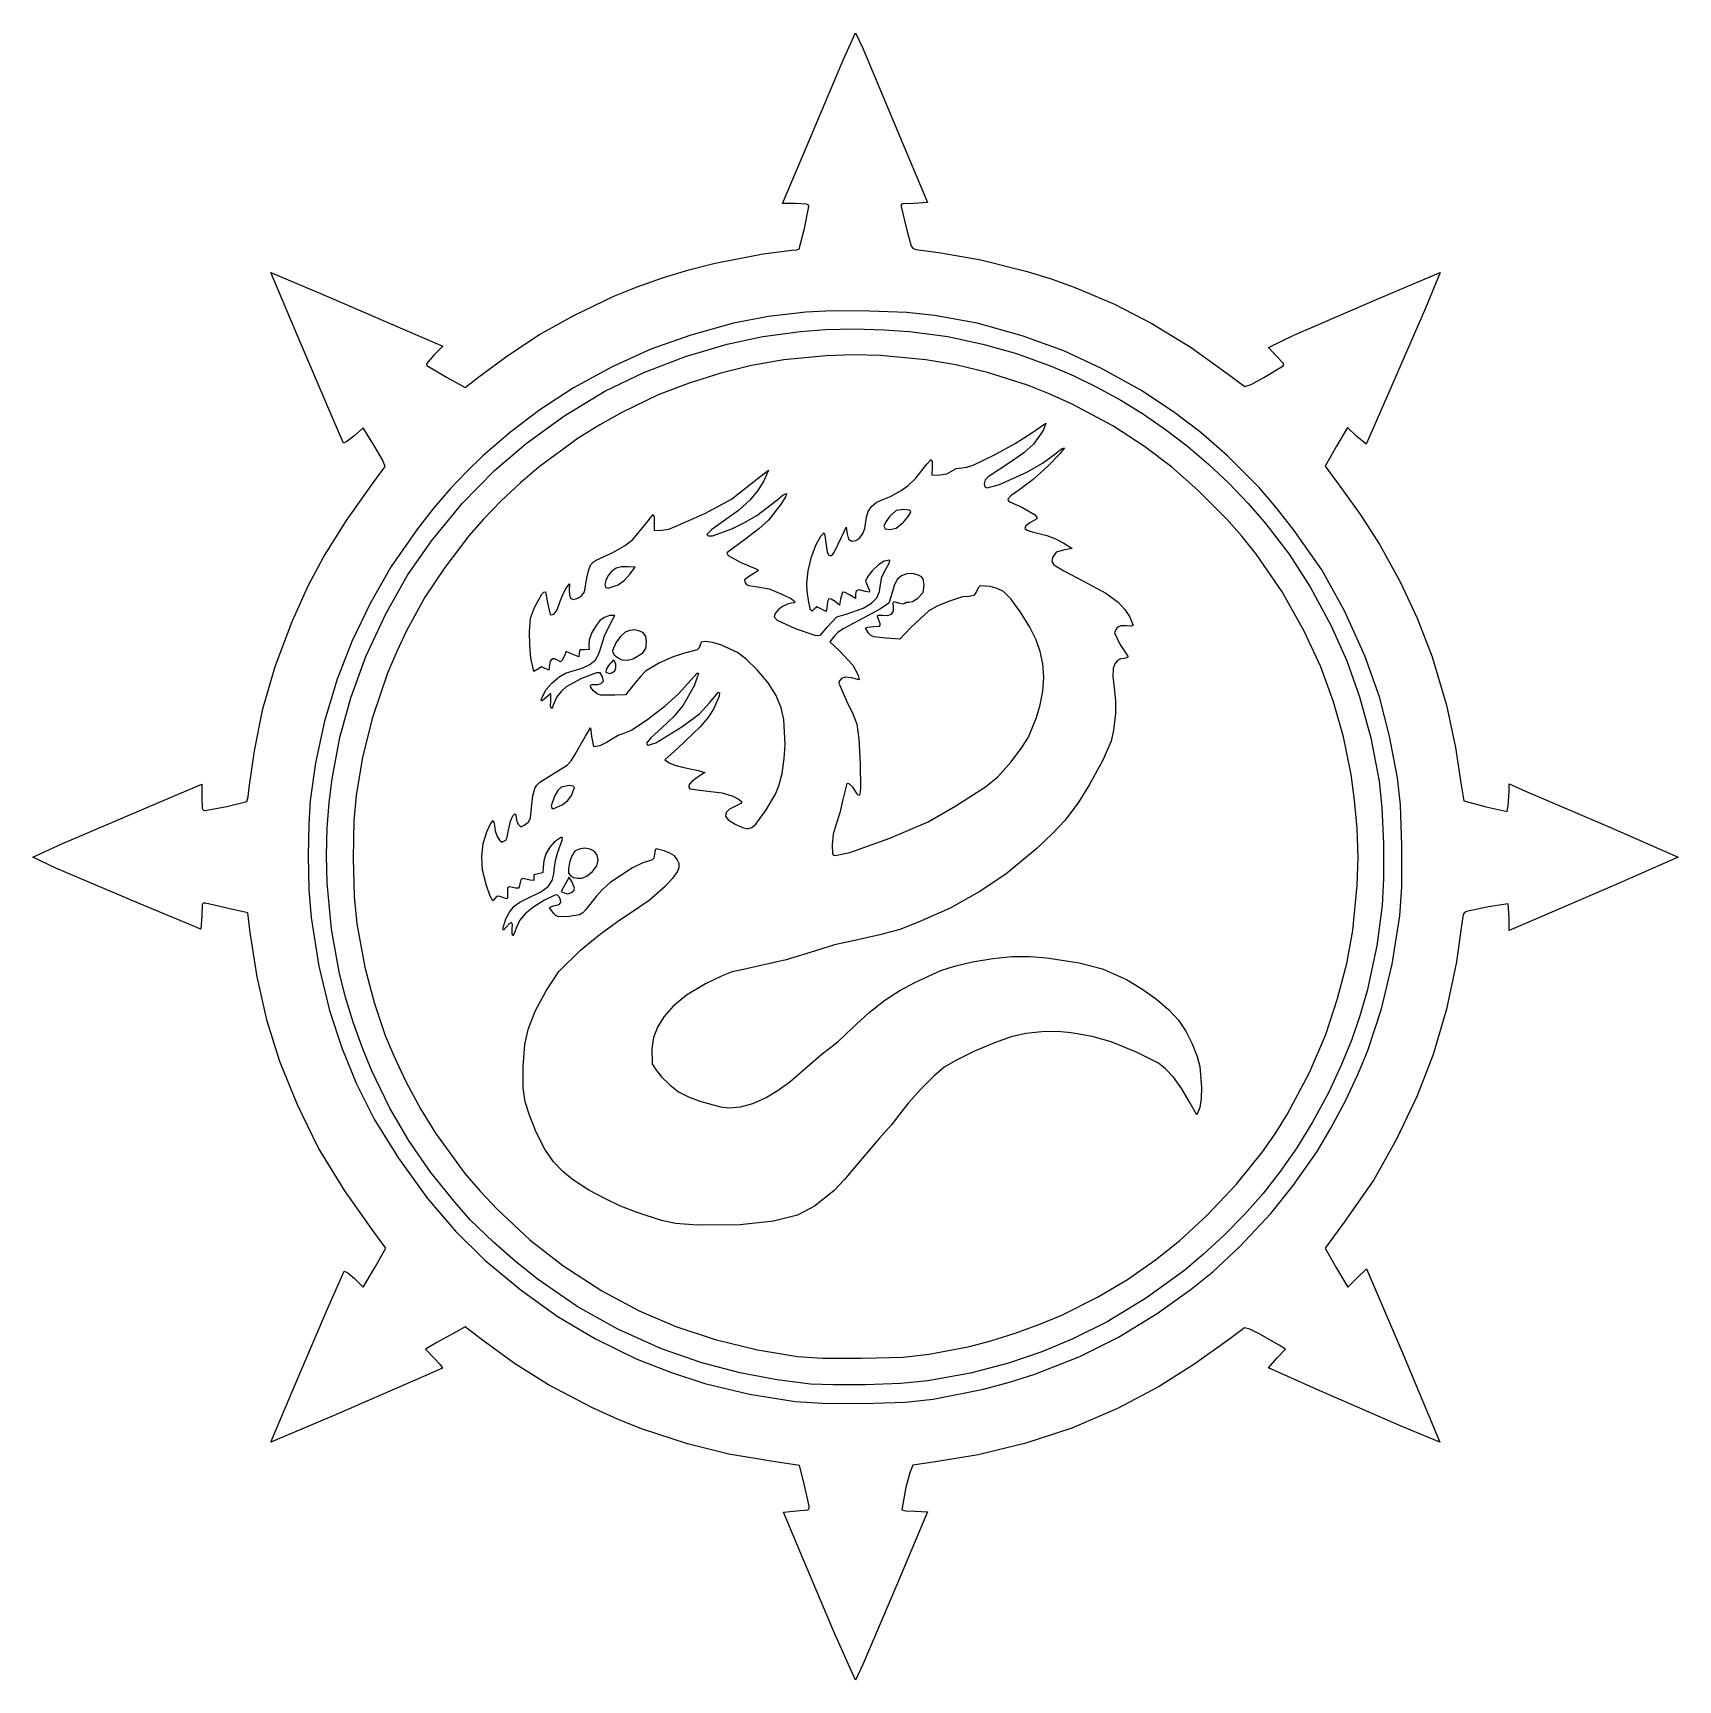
# Model space of a CAD drawing. Extents: x 354 to 615, y 61 to 321.
import ezdxf

# ---------------------------------------------------------------- set-up
doc = ezdxf.new("R2010")
doc.units = 0

msp = doc.modelspace()

# ---------------------------------------------------------------- linework, layer by layer
at = {"layer": 'Calque 1'}
for p, q in [((482.59066, 316.74368), (484.56314, 321.17446)), ((484.56314, 321.17446), (485.66845, 318.85936)), ((485.66845, 318.85936), (491.29084, 305.50266)), ((476.89514, 303.24998), (482.59066, 316.74368)), ((491.29084, 305.50266), (495.95703, 294.32406)), ((473.023, 294.188), (476.89514, 303.24998)), ((475.09744, 294.18886), (473.023, 294.188)), ((476.827645, 294.106972), (475.09744, 294.18886)), ((476.49571, 290.2068), (477.17176, 293.69525)), ((477.107539, 293.957909), (476.827645, 294.106972)), ((477.17176, 293.69525), (477.107539, 293.957909)), ((492.06202, 294.11156), (491.814395, 293.971781)), ((491.814395, 293.971781), (491.81842, 293.72498)), ((491.81842, 293.72498), (492.65413, 290.16056)), ((493.82254, 294.188), (492.06202, 294.11156)), ((495.95703, 294.32406), (493.82254, 294.188)), ((475.68635, 286.99624), (476.49571, 290.2068)), ((492.65413, 290.16056), (493.375956, 287.434493)), ((469.94419, 286.24269), (474.49264, 286.78053)), ((474.49264, 286.78053), (475.2807, 286.843906)), ((475.2807, 286.843906), (475.68635, 286.99624)), ((493.375956, 287.434493), (493.702001, 287.053034)), ((493.702001, 287.053034), (494.19523, 286.92631)), ((494.19523, 286.92631), (498.0737, 286.37455)), ((458.21519, 283.680632), (462.35509, 284.75957)), ((462.35509, 284.75957), (469.94419, 286.24269)), ((498.0737, 286.37455), (504.4237, 285.28223)), ((504.4237, 285.28223), (511.76309, 283.44544)), ((396.1601, 273.52258), (392.07313, 283.26176)), ((392.07313, 283.26176), (401.671, 279.22743)), ((450.020546, 280.984839), (454.02072, 282.414)), ((454.02072, 282.414), (458.21519, 283.680632)), ((511.76309, 283.44544), (515.68025, 282.204856)), ((515.68025, 282.204856), (519.43601, 280.85586)), ((567.49493, 279.21967), (577.07614, 283.27168)), ((577.07614, 283.27168), (574.76286, 277.63943)), ((401.671, 279.22743), (415.208, 273.34811)), ((439.9978, 276.4911), (446.3478, 279.51511)), ((446.3478, 279.51511), (450.020546, 280.984839)), ((519.43601, 280.85586), (525.59036, 278.25385)), ((553.96693, 273.3464), (567.49493, 279.21967)), ((434.57384, 273.43602), (439.9978, 276.4911)), ((470.82117, 276.30856), (465.27856, 275.23653)), ((476.71269, 277.01312), (470.82117, 276.30856)), ((480.962411, 277.202866), (476.71269, 277.01312)), ((486.76689, 277.17833), (480.962411, 277.202866)), ((492.726485, 276.940249), (486.76689, 277.17833)), ((497.07439, 276.4921), (492.726485, 276.940249)), ((503.82126, 275.2522), (497.07439, 276.4921)), ((525.59036, 278.25385), (531.48038, 275.18587)), ((574.76286, 277.63943), (568.93816, 264.16603)), ((465.27856, 275.23653), (458.53168, 273.36354)), ((469.89508, 273.15457), (475.8482, 273.95515)), ((475.8482, 273.95515), (479.847541, 274.226204)), ((479.847541, 274.226204), (484.44716, 274.33894)), ((484.44716, 274.33894), (489.067031, 274.22544)), ((489.067031, 274.22544), (493.11508, 273.95255)), ((493.11508, 273.95255), (499.20049, 273.14538)), ((510.95003, 273.25485), (503.82126, 275.2522)), ((531.48038, 275.18587), (537.69808, 271.39504)), ((401.88944, 260.18988), (396.1601, 273.52258)), ((415.208, 273.34811), (419.25779, 271.61378)), ((419.25779, 271.61378), (417.86496, 270.20343)), ((429.54676, 270.15635), (434.57384, 273.43602)), ((452.16804, 271.11852), (446.08263, 268.35227)), ((458.53168, 273.36354), (452.16804, 271.11852)), ((457.65585, 269.991), (464.28562, 271.94695)), ((464.28562, 271.94695), (469.89508, 273.15457)), ((499.20049, 273.14538), (504.74751, 271.94481)), ((504.74751, 271.94481), (510.03917, 270.4786)), ((517.52757, 270.88861), (510.95003, 273.25485)), ((537.69808, 271.39504), (543.20161, 267.46874)), ((549.93203, 271.42745), (553.96693, 273.3464)), ((551.28065, 269.98019), (549.93203, 271.42745)), ((416.904075, 269.09749), (416.711745, 268.743591)), ((416.711745, 268.743591), (416.72559, 268.54295)), ((416.72559, 268.54295), (419.85587, 266.68876)), ((417.86496, 270.20343), (416.904075, 269.09749)), ((424.97594, 266.74553), (429.54676, 270.15635)), ((451.09448, 267.47228), (457.65585, 269.991)), ((468.13508, 268.54367), (463.24029, 267.35874)), ((473.24008, 269.45437), (468.13508, 268.54367)), ((479.94371, 270.10255), (473.24008, 269.45437)), ((484.166916, 270.234229), (479.94371, 270.10255)), ((488.52588, 270.11255), (484.166916, 270.234229)), ((495.71288, 269.46877), (488.52588, 270.11255)), ((500.45435, 268.66246), (495.71288, 269.46877)), ((505.46846, 267.44105), (500.45435, 268.66246)), ((510.03917, 270.4786), (515.5357, 268.47619)), ((515.5357, 268.47619), (519.024502, 266.957235)), ((523.53362, 268.09672), (517.52757, 270.88861)), ((549.20142, 266.65506), (552.27284, 268.48625)), ((552.261849, 268.940454), (551.28065, 269.98019)), ((552.37578, 268.659495), (552.261849, 268.940454)), ((552.27284, 268.48625), (552.37578, 268.659495)), ((419.85587, 266.68876), (422.82568, 265.08469)), ((422.82568, 265.08469), (424.97594, 266.74553)), ((446.08263, 268.35227), (439.94996, 265.01799)), ((444.89734, 264.47696), (451.09448, 267.47228)), ((463.24029, 267.35874), (458.25331, 265.77864)), ((511.81846, 265.43578), (505.46846, 267.44105)), ((519.024502, 266.957235), (522.7682, 265.15325)), ((529.73231, 264.66794), (523.53362, 268.09672)), ((543.20161, 267.46874), (546.17516, 265.2487)), ((547.177431, 265.571218), (549.20142, 266.65506)), ((439.94996, 265.01799), (434.63563, 261.53044)), ((438.41505, 260.545), (444.89734, 264.47696)), ((453.35852, 263.89607), (447.58151, 261.10539)), ((458.25331, 265.77864), (453.35852, 263.89607)), ((515.251498, 264.066184), (511.81846, 265.43578)), ((518.84289, 262.45904), (515.251498, 264.066184)), ((522.7682, 265.15325), (526.563542, 263.063823)), ((534.92655, 261.20794), (529.73231, 264.66794)), ((546.17516, 265.2487), (547.177431, 265.571218)), ((568.93816, 264.16603), (565.38981, 256.11174)), ((434.63563, 261.53044), (430.05267, 258.07673)), ((447.58151, 261.10539), (444.10543, 259.156171)), ((525.28936, 259.02333), (518.84289, 262.45904)), ((526.563542, 263.063823), (530.17653, 260.85861)), ((530.17653, 260.85861), (533.645202, 258.431809)), ((539.21594, 257.93942), (534.92655, 261.20794)), ((403.54007, 256.27904), (401.88944, 260.18988)), ((406.68162, 258.6909), (405.17031, 257.38163)), ((408.47345, 255.77174), (406.68162, 258.6909)), ((430.05267, 258.07673), (425.59731, 254.24383)), ((432.45654, 256.23574), (438.41505, 260.545)), ((444.10543, 259.156171), (440.70234, 257.0392)), ((512.48167, 257.92126), (514.68294, 259.41056)), ((514.25493, 258.29622), (512.72503, 256.1123)), ((514.68294, 259.41056), (514.25493, 258.29622)), ((530.31644, 255.751), (525.28936, 259.02333)), ((533.645202, 258.431809), (537.09358, 255.80961)), ((562.45389, 258.76269), (560.69088, 255.81711)), ((563.85934, 257.3747), (562.45389, 258.76269)), ((404.068011, 256.517671), (403.54007, 256.27904)), ((405.17031, 257.38163), (404.068011, 256.517671)), ((409.703215, 253.62193), (408.47345, 255.77174)), ((427.45644, 251.92271), (432.45654, 256.23574)), ((440.70234, 257.0392), (434.49069, 252.50622)), ((506.4913, 254.35952), (509.853786, 256.22085)), ((509.853786, 256.22085), (512.48167, 257.92126)), ((512.72503, 256.1123), (511.195997, 254.760319)), ((517.65296, 255.55096), (516.895176, 254.582835)), ((517.196037, 255.371469), (517.65296, 255.55096)), ((534.5812, 252.53353), (530.31644, 255.751)), ((537.09358, 255.80961), (540.457567, 252.92638)), ((543.44927, 254.2622), (539.21594, 257.93942)), ((560.69088, 255.81711), (558.92787, 252.63588)), ((565.38981, 256.11174), (563.85934, 257.3747)), ((410.14368, 252.55248), (409.703215, 253.62193)), ((425.59731, 254.24383), (423.063674, 251.799274)), ((494.12102, 250.73173), (495.87515, 252.9268)), ((495.87515, 252.9268), (496.56328, 253.70654)), ((496.56328, 253.70654), (496.702859, 253.337363)), ((496.702859, 253.337363), (496.71895, 252.44977)), ((502.207979, 252.475963), (503.179971, 252.794563)), ((503.179971, 252.794563), (506.4913, 254.35952)), ((508.93162, 253.1473), (505.54827, 250.9276)), ((511.195997, 254.760319), (508.93162, 253.1473)), ((511.66572, 251.69386), (514.154027, 253.122305)), ((514.154027, 253.122305), (516.09749, 254.50662)), ((516.895176, 254.582835), (515.07327, 252.68852)), ((516.09749, 254.50662), (517.196037, 255.371469)), ((540.457567, 252.92638), (543.72335, 249.87197)), ((548.43258, 249.26439), (543.44927, 254.2622)), ((408.23923, 250.00342), (410.14368, 252.55248)), ((423.063674, 251.799274), (420.4739, 249.08054)), ((422.33423, 246.70697), (427.45644, 251.92271)), ((434.49069, 252.50622), (431.555209, 249.979535)), ((468.50601, 250.18223), (470.82112, 251.9764)), ((470.09351, 250.32581), (469.141395, 248.800549)), ((470.82112, 251.9764), (470.09351, 250.32581)), ((492.909341, 249.580643), (494.12102, 250.73173)), ((496.71895, 252.44977), (496.64715, 251.193)), ((496.64715, 251.193), (497.91635, 251.2381)), ((497.91635, 251.2381), (499.020671, 251.40508)), ((499.020671, 251.40508), (499.77121, 251.83342)), ((499.77121, 251.83342), (500.487059, 252.250639)), ((500.487059, 252.250639), (501.48127, 252.3836)), ((501.48127, 252.3836), (502.207979, 252.475963)), ((505.122646, 250.441735), (504.95296, 249.85771)), ((505.54827, 250.9276), (505.122646, 250.441735)), ((507.34338, 249.72131), (511.66572, 251.69386)), ((512.689875, 250.535099), (510.58212, 248.94402)), ((515.07327, 252.68852), (512.689875, 250.535099)), ((538.76503, 248.85438), (534.5812, 252.53353)), ((558.92787, 252.63588), (560.94428, 249.8207)), ((404.01242, 244.0503), (408.23923, 250.00342)), ((420.4739, 249.08054), (417.859469, 246.012165)), ((431.555209, 249.979535), (428.51448, 247.12969)), ((464.95999, 247.40312), (468.50601, 250.18223)), ((469.141395, 248.800549), (467.87401, 247.23361)), ((472.13125, 247.26327), (473.136766, 248.076885)), ((473.47335, 247.768234), (472.8219, 246.66771)), ((473.136766, 248.076885), (473.64966, 248.32062)), ((473.64966, 248.32062), (473.47335, 247.768234)), ((488.62205, 247.23769), (490.13625, 247.85358)), ((490.13625, 247.85358), (491.8126, 248.80061)), ((491.8126, 248.80061), (492.909341, 249.580643)), ((504.95296, 249.85771), (505.067221, 249.365676)), ((505.067221, 249.365676), (505.42515, 249.2086)), ((505.42515, 249.2086), (507.34338, 249.72131)), ((509.230166, 248.003548), (508.66389, 247.41436)), ((510.58212, 248.94402), (509.230166, 248.003548)), ((543.34144, 244.25956), (538.76503, 248.85438)), ((543.72335, 249.87197), (546.68164, 246.765523)), ((551.099222, 246.162924), (548.43258, 249.26439)), ((560.94428, 249.8207), (564.51093, 244.93564)), ((417.859469, 246.012165), (415.26657, 242.72698)), ((417.50964, 240.87482), (422.33423, 246.70697)), ((428.51448, 247.12969), (425.728011, 244.244035)), ((457.35436, 243.65164), (460.75365, 245.11291)), ((460.75365, 245.11291), (464.95999, 247.40312)), ((466.038706, 245.601159), (463.71027, 243.91722)), ((467.87401, 247.23361), (466.038706, 245.601159)), ((468.94651, 244.82828), (472.13125, 247.26327)), ((472.8219, 246.66771), (470.81425, 244.07271)), ((486.31032, 244.57062), (486.604517, 245.448879)), ((486.604517, 245.448879), (487.11122, 246.27097)), ((487.11122, 246.27097), (487.826487, 246.877551)), ((487.826487, 246.877551), (488.62205, 247.23769)), ((491.025808, 245.588456), (490.03426, 244.71048)), ((492.15093, 245.76957), (491.025808, 245.588456)), ((493.066906, 245.678806), (492.15093, 245.76957)), ((492.971249, 244.693481), (493.31077, 245.33788)), ((493.255566, 245.546048), (493.066906, 245.678806)), ((493.31077, 245.33788), (493.255566, 245.546048)), ((508.66389, 247.41436), (508.795017, 247.131795)), ((508.795017, 247.131795), (509.12014, 246.92852)), ((509.12014, 246.92852), (510.90608, 246.14994)), ((510.90608, 246.14994), (512.89046, 244.96258)), ((546.68164, 246.765523), (549.30633, 243.75719)), ((553.85654, 242.6848), (551.099222, 246.162924)), ((400.37822, 238.22947), (404.01242, 244.0503)), ((415.26657, 242.72698), (411.07686, 236.73834)), ((425.728011, 244.244035), (423.40382, 241.63126)), ((449.35909, 241.00977), (451.3222, 243.45716)), ((451.3222, 243.45716), (452.55566, 244.97552)), ((452.55566, 244.97552), (452.703494, 244.606343)), ((452.73996, 243.71875), (452.69716, 242.46198)), ((452.69716, 242.46198), (453.90187, 242.50038)), ((452.703494, 244.606343), (452.73996, 243.71875)), ((453.90187, 242.50038), (455.02388, 242.684951)), ((455.02388, 242.684951), (456.01854, 243.09471)), ((456.01854, 243.09471), (457.35436, 243.65164)), ((461.822271, 242.595294), (461.03498, 241.83208)), ((463.71027, 243.91722), (461.822271, 242.595294)), ((461.93832, 241.61388), (464.98159, 242.68689)), ((464.98159, 242.68689), (467.027586, 243.69784)), ((469.275906, 242.713291), (467.00659, 240.99547)), ((467.027586, 243.69784), (468.94651, 244.82828)), ((470.81425, 244.07271), (469.275906, 242.713291)), ((482.36001, 241.40341), (483.12479, 242.99091)), ((483.12479, 242.99091), (483.25708, 241.93258)), ((485.749357, 241.970239), (486.03116, 242.76865)), ((486.03116, 242.76865), (486.31032, 244.57062)), ((489.358506, 243.807271), (489.07744, 243.12298)), ((489.07744, 243.12298), (489.263865, 242.697094)), ((489.263865, 242.697094), (490.03829, 242.59457)), ((490.03426, 244.71048), (489.358506, 243.807271)), ((490.03829, 242.59457), (491.037146, 242.819847)), ((491.037146, 242.819847), (492.15496, 243.75038)), ((492.15496, 243.75038), (492.971249, 244.693481)), ((492.15496, 243.75038), (492.15496, 243.75038)), ((511.553466, 243.169989), (511.36979, 242.78454)), ((511.36979, 242.78454), (511.749382, 242.492824)), ((512.14344, 243.64339), (511.553466, 243.169989)), ((511.749382, 242.492824), (512.51368, 242.24478)), ((513.28733, 244.29321), (512.14344, 243.64339)), ((512.89046, 244.96258), (513.27989, 244.536778)), ((513.27989, 244.536778), (513.28733, 244.29321)), ((545.696685, 241.575466), (543.34144, 244.25956)), ((549.30633, 243.75719), (553.20202, 238.67809)), ((558.38625, 236.20251), (553.85654, 242.6848)), ((564.51093, 244.93564), (567.53755, 240.19533)), ((413.69021, 235.3733), (417.50964, 240.87482)), ((423.40382, 241.63126), (419.56787, 236.60418)), ((446.18409, 238.97729), (448.031769, 240.0295)), ((448.031769, 240.0295), (449.35909, 241.00977)), ((461.03498, 241.83208), (461.235497, 241.581665)), ((461.235497, 241.581665), (461.93832, 241.61388)), ((467.00659, 240.99547), (464.21569, 238.89013)), ((477.590266, 238.289028), (478.37475, 240.23753)), ((478.37475, 240.23753), (479.10141, 241.52809)), ((479.10141, 241.52809), (479.55624, 242.06487)), ((479.55624, 242.06487), (479.740758, 241.720184)), ((479.740758, 241.720184), (479.8175, 240.89147)), ((479.8175, 240.89147), (480.08371, 239.01788)), ((481.30168, 239.17567), (482.36001, 241.40341)), ((483.25708, 241.93258), (483.484509, 241.063066)), ((483.484509, 241.063066), (484.01058, 240.7863)), ((484.01058, 240.7863), (484.634611, 240.885179)), ((484.634611, 240.885179), (485.2633, 241.29164)), ((485.2633, 241.29164), (485.749357, 241.970239)), ((512.51368, 242.24478), (514.88037, 241.65505)), ((514.88037, 241.65505), (516.205573, 241.142511)), ((516.205573, 241.142511), (517.5262, 240.43372)), ((517.5262, 240.43372), (518.84358, 239.58517)), ((548.0276, 238.66125), (545.696685, 241.575466)), ((567.53755, 240.19533), (570.747, 234.30202)), ((397.98249, 233.70912), (400.37822, 238.22947)), ((442.64987, 236.95341), (443.078535, 237.447841)), ((443.078535, 237.447841), (443.51827, 237.73474)), ((443.51827, 237.73474), (446.18409, 238.97729)), ((464.21569, 238.89013), (464.40902, 238.49326)), ((464.40902, 238.49326), (466.45549, 237.38739)), ((466.45549, 237.38739), (468.83674, 236.37631)), ((477.08695, 236.08959), (477.590266, 238.289028)), ((480.08371, 239.01788), (480.368398, 238.555353)), ((480.368398, 238.555353), (480.67902, 238.42656)), ((480.67902, 238.42656), (480.997685, 238.691525)), ((480.997685, 238.691525), (481.30168, 239.17567)), ((489.09254, 237.57348), (488.217815, 237.001354)), ((490.02548, 237.76567), (489.09254, 237.57348)), ((489.35554, 236.35534), (489.885341, 237.29473)), ((489.885341, 237.29473), (490.02548, 237.76567)), ((515.77703, 238.16569), (515.668176, 237.532661)), ((515.668176, 237.532661), (515.9601, 237.008)), ((516.30965, 239.00954), (515.77703, 238.16569)), ((517.71504, 239.38291), (516.30965, 239.00954)), ((518.84358, 239.58517), (517.71504, 239.38291)), ((552.11618, 232.75062), (548.0276, 238.66125)), ((553.20202, 238.67809), (556.56748, 233.41446)), ((411.07686, 236.73834), (407.74598, 230.91751)), ((410.23767, 229.28788), (413.69021, 235.3733)), ((419.56787, 236.60418), (416.44513, 231.87888)), ((441.67244, 232.76124), (442.08351, 234.88867)), ((442.08351, 234.88867), (442.309937, 236.081979)), ((442.309937, 236.081979), (442.64987, 236.95341)), ((445.42352, 235.32228), (445.048141, 234.549205)), ((446.020661, 236.021505), (445.42352, 235.32228)), ((446.70997, 236.49498), (446.020661, 236.021505)), ((447.570999, 236.691391), (446.70997, 236.49498)), ((447.02276, 233.87051), (448.003649, 234.57751)), ((448.581, 236.72455), (447.570999, 236.691391)), ((448.003649, 234.57751), (448.88559, 235.52415)), ((449.69708, 236.64145), (448.581, 236.72455)), ((448.88559, 235.52415), (449.69708, 236.64145)), ((467.65381, 235.12515), (467.033495, 234.65998)), ((467.033495, 234.65998), (467.0943, 234.17003)), ((468.92274, 235.89467), (467.65381, 235.12515)), ((468.83674, 236.37631), (469.213974, 236.184311)), ((469.213974, 236.184311), (468.92274, 235.89467)), ((476.87403, 234.131101), (477.08695, 236.08959)), ((486.479827, 235.132708), (486.16699, 234.457)), ((487.23197, 236.08857), (486.479827, 235.132708)), ((488.217815, 237.001354), (487.23197, 236.08857)), ((488.54824, 233.89377), (488.730152, 235.10138)), ((488.730152, 235.10138), (489.35554, 236.35534)), ((491.22515, 234.76888), (490.773239, 233.909673)), ((491.867131, 235.292463), (491.22515, 234.76888)), ((492.69017, 235.60834), (491.867131, 235.292463)), ((493.622525, 235.636728), (492.69017, 235.60834)), ((494.53079, 235.35787), (493.622525, 235.636728)), ((495.016996, 235.093596), (494.53079, 235.35787)), ((495.286749, 234.812961), (495.016996, 235.093596)), ((495.4274, 233.75467), (495.286749, 234.812961)), ((515.9601, 237.008), (517.522894, 236.048011)), ((517.522894, 236.048011), (520.66398, 234.42092)), ((561.96653, 229.7624), (558.38625, 236.20251)), ((395.40355, 228.04013), (397.98249, 233.70912)), ((433.77938, 230.29113), (434.95178, 232.38848)), ((434.95178, 232.38848), (435.279995, 232.709696)), ((435.279995, 232.709696), (435.49379, 232.76602)), ((435.49379, 232.76602), (435.84965, 230.99904)), ((437.80723, 231.10908), (438.295547, 232.407473)), ((438.295547, 232.407473), (438.80866, 233.33385)), ((438.80866, 233.33385), (439.33943, 233.99531)), ((439.33943, 233.99531), (439.28353, 233.00421)), ((439.28353, 233.00421), (439.333354, 232.214988)), ((439.333354, 232.214988), (439.53152, 231.70925)), ((440.62116, 231.73085), (441.254106, 232.16779)), ((441.254106, 232.16779), (441.67244, 232.76124)), ((445.048141, 234.549205), (444.89201, 233.8982)), ((444.89201, 233.8982), (445.021446, 233.469391)), ((445.021446, 233.469391), (445.43172, 233.33411)), ((445.43172, 233.33411), (447.02276, 233.87047)), ((447.02276, 233.87047), (447.02276, 233.87051)), ((467.0943, 234.17003), (467.30498, 233.924424)), ((467.30498, 233.924424), (467.668026, 233.748783)), ((467.668026, 233.748783), (469.07813, 233.53473)), ((469.07813, 233.53473), (470.891161, 233.19727)), ((470.891161, 233.19727), (472.92512, 232.3976)), ((472.92512, 232.3976), (474.428986, 231.626416)), ((476.93921, 232.82371), (476.87403, 234.131101)), ((477.16941, 231.08466), (476.93921, 232.82371)), ((482.54053, 232.70531), (482.22372, 231.59225)), ((482.929327, 232.647343), (482.54053, 232.70531)), ((483.64004, 232.28393), (482.929327, 232.647343)), ((484.58, 231.703), (483.64004, 232.28393)), ((484.702894, 232.926811), (484.57949, 232.38626)), ((484.57949, 232.38626), (484.58, 231.703)), ((485.1748, 233.06525), (484.702894, 232.926811)), ((486.15436, 232.81812), (485.1748, 233.06525)), ((486.75251, 232.70725), (486.15436, 232.81812)), ((486.16699, 234.457), (486.5667, 233.41012)), ((486.5667, 233.41012), (486.786164, 232.96825)), ((486.786164, 232.96825), (486.75251, 232.70725)), ((487.95293, 231.81804), (488.399595, 232.780444)), ((488.399595, 232.780444), (488.54824, 233.89377)), ((490.41837, 232.77403), (489.86755, 230.94628)), ((490.773239, 233.909673), (490.41837, 232.77403)), ((494.44221, 231.76695), (495.260132, 232.640754)), ((495.260132, 232.640754), (495.4274, 233.75467)), ((501.48447, 231.96735), (499.27274, 231.22087)), ((502.52795, 231.97995), (501.48447, 231.96735)), ((503.297834, 232.156946), (502.52795, 231.97995)), ((503.70777, 232.79796), (503.297834, 232.156946)), ((504.004496, 233.386944), (503.70777, 232.79796)), ((504.30093, 233.6983), (504.004496, 233.386944)), ((505.8646, 233.57519), (504.30093, 233.6983)), ((507.021573, 233.24614), (505.8646, 233.57519)), ((508.0234, 232.78752), (507.021573, 233.24614)), ((509.156988, 231.648501), (508.0234, 232.78752)), ((520.66398, 234.42092), (524.21926, 232.532064)), ((524.21926, 232.532064), (526.1708, 231.12518)), ((555.58619, 226.53291), (552.11618, 232.75062)), ((556.56748, 233.41446), (559.84424, 227.38107)), ((570.747, 234.30202), (573.48147, 228.56788)), ((407.74598, 230.91751), (404.84458, 224.86761)), ((416.44513, 231.87888), (413.52812, 226.568)), ((433.150587, 228.578933), (433.77938, 230.29113)), ((435.84965, 230.99904), (436.26193, 229.17565)), ((436.8936, 229.26635), (437.3447, 229.922905)), ((437.3447, 229.922905), (437.80723, 231.10908)), ((439.53152, 231.70925), (439.94029, 231.542375)), ((439.94029, 231.542375), (440.62116, 231.73085)), ((472.333571, 229.90187), (471.86496, 229.33798)), ((473.02086, 230.43663), (472.333571, 229.90187)), ((473.791106, 230.799956), (473.02086, 230.43663)), ((474.45918, 230.95164), (473.791106, 230.799956)), ((474.428986, 231.626416), (475.05449, 231.17549)), ((474.879617, 231.017808), (474.45918, 230.95164)), ((475.05449, 231.17549), (474.879617, 231.017808)), ((477.42986, 229.89533), (477.16941, 231.08466)), ((477.702162, 229.661089), (477.42986, 229.89533)), ((478.05518, 230.01292), (477.702162, 229.661089)), ((478.474674, 230.388454), (478.05518, 230.01292)), ((479.11466, 230.07782), (478.474674, 230.388454)), ((479.94048, 229.6295), (479.11466, 230.07782)), ((480.08208, 230.53992), (479.94048, 229.6295)), ((480.160555, 231.231413), (480.08208, 230.53992)), ((480.34922, 231.61545), (480.160555, 231.231413)), ((480.750871, 231.564349), (480.34922, 231.61545)), ((481.34141, 231.20964), (480.750871, 231.564349)), ((482.06646, 230.63874), (481.34141, 231.20964)), ((482.22372, 231.59225), (482.06646, 230.63874)), ((483.12428, 229.21951), (485.77011, 230.16952)), ((485.77011, 230.16952), (487.094335, 230.964275)), ((488.558284, 230.0489), (485.78267, 228.58683)), ((487.094335, 230.964275), (487.95293, 231.81804)), ((489.86755, 230.94628), (488.558284, 230.0489)), ((490.28623, 229.2138), (490.608815, 229.659933)), ((490.533165, 230.97272), (490.65429, 231.21755)), ((490.58019, 230.38409), (490.533165, 230.97272)), ((490.608815, 229.659933), (490.58019, 230.38409)), ((490.65429, 231.21755), (491.56435, 230.96307)), ((491.56435, 230.96307), (492.104971, 230.84094)), ((492.104971, 230.84094), (492.39759, 230.97387)), ((492.39759, 230.97387), (492.644907, 231.119449)), ((492.644907, 231.119449), (493.00927, 231.09699)), ((493.00927, 231.09699), (493.605466, 231.218426)), ((496.17102, 229.72762), (493.35567, 227.12439)), ((493.605466, 231.218426), (494.44221, 231.76695)), ((497.515514, 230.46658), (496.17102, 229.72762)), ((499.27274, 231.22087), (497.515514, 230.46658)), ((510.68812, 229.54427), (509.156988, 231.648501)), ((512.15209, 227.137599), (510.68812, 229.54427)), ((526.1708, 231.12518), (527.207669, 229.968903)), ((527.207669, 229.968903), (527.95674, 228.86502)), ((565.20516, 222.59733), (561.96653, 229.7624)), ((392.76367, 220.91881), (395.40355, 228.04013)), ((407.06873, 222.50346), (410.23767, 229.28788)), ((432.96431, 226.45467), (433.150587, 228.578933)), ((436.26193, 229.17565), (436.525332, 229.124438)), ((436.525332, 229.124438), (436.8936, 229.26635)), ((443.512202, 227.430903), (442.87291, 226.32445)), ((444.14938, 228.23644), (443.512202, 227.430903)), ((444.847172, 228.703768), (444.14938, 228.23644)), ((444.83272, 225.7933), (445.87334, 227.83856)), ((445.63222, 228.99711), (444.847172, 228.703768)), ((446.47939, 228.99611), (445.63222, 228.99711)), ((445.87334, 227.83856), (446.47939, 228.99611)), ((471.86496, 229.33798), (471.71783, 228.772579)), ((471.71783, 228.772579), (472.1788, 228.27773)), ((472.1788, 228.27773), (475.04052, 226.9565)), ((475.04052, 226.9565), (478.15987, 225.91142)), ((479.06784, 225.942756), (480.09449, 227.13366)), ((480.09449, 227.13366), (481.60536, 228.79313)), ((481.60536, 228.79313), (483.12428, 229.21951)), ((482.619608, 226.91553), (481.768251, 226.315196)), ((485.78267, 228.58683), (482.619608, 226.91553)), ((486.16694, 227.01353), (486.525751, 227.17969)), ((486.67257, 226.15362), (486.16694, 227.01353)), ((486.525751, 227.17969), (487.38842, 227.2488)), ((487.38842, 227.2488), (488.364126, 227.332815)), ((488.053903, 228.946153), (488.117003, 229.077994)), ((488.13698, 228.67968), (488.053903, 228.946153)), ((488.117003, 229.077994), (488.87794, 229.03074)), ((488.47677, 227.71182), (488.13698, 228.67968)), ((488.364126, 227.332815), (488.500349, 227.473541)), ((488.500349, 227.473541), (488.47677, 227.71182)), ((488.87794, 229.03074), (489.694154, 229.009335)), ((489.694154, 229.009335), (490.28623, 229.2138)), ((493.35567, 227.12439), (491.59091, 225.24921)), ((513.18157, 225.13211), (512.15209, 227.137599)), ((526.00632, 227.09709), (525.712611, 226.682374)), ((526.562426, 227.382034), (526.00632, 227.09709)), ((527.46153, 227.34675), (526.562426, 227.382034)), ((528.24778, 227.296256), (527.46153, 227.34675)), ((527.95674, 228.86502), (528.50087, 227.48949)), ((528.50087, 227.48949), (528.24778, 227.296256)), ((559.84424, 227.38107), (562.31306, 221.82482)), ((573.48147, 228.56788), (575.81143, 222.4462)), ((404.84458, 224.86761), (402.56587, 218.91448)), ((413.52812, 226.568), (411.970135, 223.277726)), ((433.017695, 224.288096), (432.96431, 226.45467)), ((433.21958, 222.23721), (433.017695, 224.288096)), ((442.426465, 225.141383), (442.39687, 224.25359)), ((442.39687, 224.25359), (442.41367, 223.621344)), ((442.87291, 226.32445), (442.426465, 225.141383)), ((444.23762, 223.75057), (444.83272, 225.7933)), ((446.67392, 224.67014), (446.140346, 223.486089)), ((447.386224, 225.696847), (446.67392, 224.67014)), ((448.10725, 226.34353), (447.386224, 225.696847)), ((448.840589, 226.60913), (448.10725, 226.34353)), ((449.5825, 226.7196), (448.840589, 226.60913)), ((450.283526, 226.598612), (449.5825, 226.7196)), ((450.91856, 226.30772), (450.283526, 226.598612)), ((451.381891, 225.743659), (450.91856, 226.30772)), ((451.37338, 223.766534), (451.50659, 224.76634)), ((451.50659, 224.76634), (451.381891, 225.743659)), ((459.97316, 224.34767), (459.837148, 223.908768)), ((460.151864, 224.762513), (459.97316, 224.34767)), ((460.85778, 224.86753), (460.151864, 224.762513)), ((461.9354, 224.711725), (460.85778, 224.86753)), ((463.28404, 224.33713), (461.9354, 224.711725)), ((465.91573, 223.16791), (463.28404, 224.33713)), ((478.15987, 225.91142), (478.677108, 225.831477)), ((478.677108, 225.831477), (479.06784, 225.942756)), ((481.23322, 225.76605), (480.5036, 224.80947)), ((480.5036, 224.80947), (481.98456, 223.44946)), ((481.768251, 226.315196), (481.23322, 225.76605)), ((487.012514, 225.823413), (486.67257, 226.15362)), ((487.477329, 225.614254), (487.012514, 225.823413)), ((489.38455, 225.3891), (487.477329, 225.614254)), ((491.59091, 225.24921), (489.38455, 225.3891)), ((513.781052, 223.308219), (513.18157, 225.13211)), ((525.712611, 226.682374), (525.59045, 226.2693)), ((525.59045, 226.2693), (526.40042, 224.44171)), ((526.40042, 224.44171), (527.45876, 222.87253)), ((558.20436, 220.89878), (555.58619, 226.53291)), ((404.68866, 215.98122), (407.06873, 222.50346)), ((411.970135, 223.277726), (410.52066, 219.85255)), ((433.6517, 220.14421), (433.21958, 222.23721)), ((436.274157, 221.797446), (436.16069, 221.1713)), ((436.57535, 222.13248), (436.274157, 221.797446)), ((436.956247, 222.156819), (436.57535, 222.13248)), ((437.28973, 221.99188), (436.956247, 222.156819)), ((437.87539, 221.69217), (437.28973, 221.99188)), ((438.166616, 221.928659), (437.87539, 221.69217)), ((438.46523, 222.49718), (438.166616, 221.928659)), ((438.76913, 223.30229), (438.46523, 222.49718)), ((439.74618, 222.89406), (438.76913, 223.30229)), ((440.82008, 222.48582), (439.74618, 222.89406)), ((440.85388, 223.08113), (440.82008, 222.48582)), ((440.950945, 223.561381), (440.85388, 223.08113)), ((441.67624, 223.58996), (440.950945, 223.561381)), ((442.41367, 223.621344), (441.67624, 223.58996)), ((442.522812, 221.263454), (443.41518, 221.97953)), ((443.41518, 221.97953), (443.92981, 222.824261)), ((443.92981, 222.824261), (444.23762, 223.75057)), ((446.23587, 221.9571), (445.46523, 221.10885)), ((446.140346, 223.486089), (446.169744, 223.14733)), ((446.169744, 223.14733), (446.36782, 222.80174)), ((446.449838, 221.761789), (446.23587, 221.9571)), ((446.36782, 222.80174), (446.899424, 222.332725)), ((446.63631, 221.29221), (446.449838, 221.761789)), ((446.899424, 222.332725), (447.61585, 222.00702)), ((447.61585, 222.00702), (448.482768, 221.928717)), ((448.482768, 221.928717), (449.38993, 222.16018)), ((449.38993, 222.16018), (450.91128, 223.08691)), ((450.91128, 223.08691), (451.37338, 223.766534)), ((450.91128, 223.08691), (450.91128, 223.08691)), ((455.699651, 222.439149), (453.57838, 221.49451)), ((457.4909, 223.01907), (455.699651, 222.439149)), ((459.51014, 223.58355), (457.4909, 223.01907)), ((459.837148, 223.908768), (459.51014, 223.58355)), ((467.275155, 222.099655), (465.91573, 223.16791)), ((469.01282, 220.42837), (467.275155, 222.099655)), ((481.98456, 223.44946), (484.13419, 221.16342)), ((514.2112, 221.33813), (513.781052, 223.308219)), ((526.02336, 221.88328), (525.635324, 221.370893)), ((526.529082, 222.121865), (526.02336, 221.88328)), ((527.09623, 222.2211), (526.529082, 222.121865)), ((527.527671, 222.294231), (527.09623, 222.2211)), ((527.45876, 222.87253), (527.70712, 222.47006)), ((527.70712, 222.47006), (527.527671, 222.294231)), ((562.31306, 221.82482), (564.3448, 216.13628)), ((567.48542, 216.11504), (565.20516, 222.59733)), ((575.81143, 222.4462), (578.08655, 214.83379)), ((390.80128, 214.211), (392.76367, 220.91881)), ((410.52066, 219.85255), (408.13009, 212.84878)), ((434.32179, 220.51347), (433.6517, 220.14421)), ((434.860725, 220.851944), (434.32179, 220.51347)), ((435.37815, 220.68824), (434.860725, 220.851944)), ((436.02481, 220.36925), (435.37815, 220.68824)), ((436.16069, 221.1713), (436.02481, 220.36925)), ((436.576321, 218.366164), (437.67621, 219.29601)), ((437.67621, 219.29601), (438.67774, 219.867189)), ((438.67774, 219.867189), (439.37108, 220.10476)), ((441.23703, 219.02544), (438.775, 217.70108)), ((439.37108, 220.10476), (441.29911, 220.64883)), ((443.58042, 219.93678), (441.23703, 219.02544)), ((441.29911, 220.64883), (442.522812, 221.263454)), ((444.183818, 219.913835), (443.58042, 219.93678)), ((444.55056, 219.29983), (444.183818, 219.913835)), ((444.705311, 218.598269), (444.55056, 219.29983)), ((445.12406, 220.448059), (445.05799, 220.05051)), ((445.05799, 220.05051), (445.66898, 219.84044)), ((445.46523, 221.10885), (445.12406, 220.448059)), ((445.66898, 219.84044), (446.104714, 219.956009)), ((446.104714, 219.956009), (446.47666, 220.23387)), ((446.47666, 220.23387), (446.662606, 220.704656)), ((446.47666, 220.23387), (446.47666, 220.23387)), ((446.662606, 220.704656), (446.63631, 221.29221)), ((450.5849, 219.417032), (449.71064, 218.35769)), ((451.365304, 220.166722), (450.5849, 219.417032)), ((453.57838, 221.49451), (451.365304, 220.166722)), ((456.5779, 216.61157), (458.98777, 219.31128)), ((458.98777, 219.31128), (459.518437, 219.886325)), ((459.70565, 219.80722), (459.03829, 217.86145)), ((459.518437, 219.886325), (459.65735, 219.930182)), ((459.65735, 219.930182), (459.70565, 219.80722)), ((470.769687, 218.35647), (469.01282, 220.42837)), ((482.34203, 219.05627), (482.053611, 218.685334)), ((482.919177, 219.264386), (482.34203, 219.05627)), ((483.95018, 219.12067), (482.919177, 219.264386)), ((485.14996, 218.84612), (483.95018, 219.12067)), ((484.13419, 221.16342), (484.97641, 219.54175)), ((484.97641, 219.54175), (485.14996, 218.84612)), ((514.388229, 219.227031), (514.2112, 221.33813)), ((514.2222, 217.02036), (514.388229, 219.227031)), ((525.35114, 220.61336), (525.296899, 219.367019)), ((525.296899, 219.367019), (525.51214, 217.57773)), ((525.635324, 221.370893), (525.35114, 220.61336)), ((560.19777, 215.34253), (558.20436, 220.89878)), ((402.56587, 218.91448), (400.5686, 212.2999)), ((435.075297, 216.282059), (435.64648, 217.26627)), ((436.33805, 216.66517), (435.50989, 215.94027)), ((435.64648, 217.26627), (436.576321, 218.366164)), ((436.35985, 215.47455), (436.33805, 216.66517)), ((438.025987, 217.002044), (437.33666, 216.11283)), ((438.775, 217.70108), (438.025987, 217.002044)), ((442.63944, 217.98236), (442.883152, 218.099611)), ((442.719131, 217.630904), (442.63944, 217.98236)), ((443.10219, 217.09569), (442.719131, 217.630904)), ((442.883152, 218.099611), (443.27763, 218.07176)), ((443.680746, 216.61204), (443.10219, 217.09569)), ((443.27763, 218.07176), (443.788976, 218.06289)), ((444.23045, 216.38462), (443.680746, 216.61204)), ((443.788976, 218.06289), (444.31365, 218.2264)), ((446.47941, 216.38262), (444.23045, 216.38462)), ((444.31365, 218.2264), (444.705311, 218.598269)), ((448.1992, 216.42522), (446.47941, 216.38262)), ((449.71064, 218.35769), (448.1992, 216.42522)), ((454.449562, 214.69468), (456.5779, 216.61157)), ((459.03829, 217.86145), (457.31017, 214.78809)), ((461.48694, 215.19081), (462.91875, 216.88978)), ((462.91875, 216.88978), (463.05081, 216.745001)), ((463.05081, 216.745001), (462.99375, 216.22832)), ((471.99956, 216.34532), (470.769687, 218.35647)), ((472.792185, 214.402441), (471.99956, 216.34532)), ((482.053611, 218.685334), (481.93365, 218.26945)), ((481.93365, 218.26945), (483.16063, 215.47668)), ((513.811005, 214.877716), (514.2222, 217.02036)), ((525.51214, 217.57773), (525.743101, 215.507024)), ((389.46903, 207.59642), (390.80128, 214.211)), ((402.97268, 209.7052), (404.68866, 215.98122)), ((434.83773, 215.63033), (435.075297, 216.282059)), ((434.875432, 215.481468), (434.83773, 215.63033)), ((434.994282, 215.480856), (434.875432, 215.481468)), ((435.50989, 215.94027), (434.994282, 215.480856)), ((436.333256, 214.63367), (436.35985, 215.47455)), ((436.45775, 214.28392), (436.333256, 214.63367)), ((436.621655, 214.402048), (436.45775, 214.28392)), ((436.68983, 214.68606), (436.621655, 214.402048)), ((437.33666, 216.11283), (436.68983, 214.68606)), ((451.71263, 212.57667), (454.449562, 214.69468)), ((457.31017, 214.78809), (455.866045, 213.08887)), ((459.883429, 213.464669), (461.48694, 215.19081)), ((462.12231, 214.16936), (461.204747, 212.810037)), ((462.99375, 216.22832), (462.12231, 214.16936)), ((473.21443, 212.53766), (472.792185, 214.402441)), ((483.16063, 215.47668), (484.138131, 213.4264)), ((513.24165, 212.87683), (513.811005, 214.877716)), ((525.743101, 215.507024), (525.70893, 213.49832)), ((561.83007, 209.82509), (560.19777, 215.34253)), ((564.3448, 216.13628), (566.11623, 209.66672)), ((569.10806, 209.92699), (567.48542, 216.11504)), ((578.08655, 214.83379), (579.54135, 208.11157)), ((400.5686, 212.2999), (399.13736, 205.68532)), ((408.13009, 212.84878), (406.55908, 206.59965)), ((441.87103, 209.91857), (442.62941, 211.24149)), ((442.62941, 211.24149), (442.80783, 209.83512)), ((449.144365, 210.873431), (451.71263, 212.57667)), ((453.87943, 211.19093), (452.203549, 209.64949)), ((452.96524, 208.84466), (457.09272, 211.40492)), ((455.866045, 213.08887), (453.87943, 211.19093)), ((459.97316, 211.3751), (456.47083, 208.01241)), ((457.09272, 211.40492), (459.883429, 213.464669)), ((461.204747, 212.810037), (459.97316, 211.3751)), ((473.45478, 208.59565), (473.21443, 212.53766)), ((484.138131, 213.4264), (484.7653, 211.78979)), ((484.7653, 211.78979), (485.08194, 209.468001)), ((511.94714, 209.76072), (513.24165, 212.87683)), ((525.70893, 213.49832), (525.4177, 210.85249)), ((401.75435, 203.1665), (402.97268, 209.7052)), ((440.15802, 206.93445), (441.87103, 209.91857)), ((442.80783, 209.83512), (443.12761, 208.2874)), ((444.19467, 208.45155), (445.136471, 208.896205)), ((445.136471, 208.896205), (446.10087, 209.53625)), ((446.10087, 209.53625), (447.009004, 210.089958)), ((447.009004, 210.089958), (447.81183, 210.31545)), ((447.81183, 210.31545), (449.144365, 210.873431)), ((452.203549, 209.64949), (451.5065, 208.80741)), ((451.5065, 208.80741), (451.58672, 208.564424)), ((451.58672, 208.564424), (451.77959, 208.46336)), ((451.77959, 208.46336), (452.96524, 208.84466)), ((473.309226, 206.377653), (473.45478, 208.59565)), ((485.08194, 209.468001), (485.2952, 205.48683)), ((510.8861, 208.113719), (511.94714, 209.76072)), ((525.02344, 209.13405), (523.69888, 206.09134)), ((525.4177, 210.85249), (525.02344, 209.13405)), ((563.03219, 203.83634), (561.83007, 209.82509)), ((566.11623, 209.66672), (567.43725, 202.78755)), ((570.35595, 203.3124), (569.10806, 209.92699)), ((388.64738, 201.77576), (389.46903, 207.59642)), ((406.55908, 206.59965), (405.54721, 200.52576)), ((438.974144, 205.320474), (439.571224, 205.988207)), ((439.571224, 205.988207), (440.15802, 206.93445)), ((443.12761, 208.2874), (444.19467, 208.45155)), ((456.47083, 208.01241), (454.42371, 206.13852)), ((454.42371, 206.13852), (455.09755, 205.697)), ((472.952, 204.01735), (473.309226, 206.377653)), ((509.19527, 205.86176), (510.8861, 208.113719)), ((523.69888, 206.09134), (521.5954, 202.24505)), ((579.54135, 208.11157), (580.36828, 202.50988)), ((399.13736, 205.68532), (398.29317, 199.73219)), ((434.646657, 202.651546), (436.7288, 203.92513)), ((436.7288, 203.92513), (438.974144, 205.320474)), ((455.09755, 205.697), (455.989302, 205.317499)), ((455.989302, 205.317499), (457.18707, 205.02508)), ((457.18707, 205.02508), (459.67253, 204.47416)), ((459.54002, 203.35728), (458.647762, 202.68241)), ((460.74231, 204.15364), (459.54002, 203.35728)), ((459.67253, 204.47416), (460.74231, 204.15364)), ((472.442681, 202.030409), (472.952, 204.01735)), ((485.2952, 205.48683), (485.344906, 201.646404)), ((505.14366, 201.88859), (507.106806, 203.490882)), ((507.106806, 203.490882), (509.19527, 205.86176)), ((563.569077, 199.779194), (563.03219, 203.83634)), ((570.806179, 199.037191), (570.35595, 203.3124)), ((372.33006, 198.54863), (381.12745, 202.30843)), ((381.12745, 202.30843), (381.128, 200.227)), ((388.454657, 200.284181), (388.64738, 201.77576)), ((401.30743, 199.424776), (401.75435, 203.1665)), ((433.516559, 200.473659), (433.82627, 201.61758)), ((433.82627, 201.61758), (434.142147, 202.155017)), ((434.142147, 202.155017), (434.646657, 202.651546)), ((437.448503, 201.301447), (436.93783, 200.43837)), ((437.97296, 201.82743), (437.448503, 201.301447)), ((439.31837, 202.11336), (437.97296, 201.82743)), ((439.900323, 202.021281), (439.31837, 202.11336)), ((439.65378, 200.53367), (440.1168, 201.78263)), ((440.1168, 201.78263), (439.900323, 202.021281)), ((458.19085, 202.17815), (458.181736, 201.849288)), ((458.181736, 201.849288), (458.36634, 201.59613)), ((458.647762, 202.68241), (458.19085, 202.17815)), ((458.36634, 201.59613), (461.21441, 201.23099)), ((461.21441, 201.23099), (463.493699, 200.956418)), ((463.493699, 200.956418), (465.16392, 200.41324)), ((470.45426, 198.2769), (471.93145, 200.71006)), ((471.93145, 200.71006), (472.442681, 202.030409)), ((483.21473, 202.44197), (482.57258, 199.86258)), ((483.579788, 202.372206), (483.21473, 202.44197)), ((484.14565, 201.84447), (483.579788, 202.372206)), ((484.84406, 200.77017), (484.14565, 201.84447)), ((484.93268, 200.597645), (484.84406, 200.77017)), ((485.277789, 200.791053), (485.14574, 200.52589)), ((485.344906, 201.646404), (485.277789, 200.791053)), ((500.43691, 198.87088), (505.14366, 201.88859)), ((521.5954, 202.24505), (519.82747, 199.33464)), ((567.43725, 202.78755), (567.876664, 198.629214)), ((580.36828, 202.50988), (580.86035, 199.67227)), ((587.86928, 198.91537), (588.02913, 201.10569)), ((588.02913, 201.10569), (588.03213, 202.34733)), ((588.03213, 202.34733), (590.61181, 201.20739)), ((590.61181, 201.20739), (603.97331, 195.49671)), ((358.96856, 192.86148), (372.33006, 198.54863)), ((381.128, 200.227), (381.209686, 198.492801)), ((381.209686, 198.492801), (381.357454, 198.210422)), ((381.357454, 198.210422), (381.61709, 198.14509)), ((381.61709, 198.14509), (385.07368, 198.80145)), ((385.07368, 198.80145), (388.2516, 199.58785)), ((388.2516, 199.58785), (388.454657, 200.284181)), ((398.29317, 199.73219), (398.069287, 196.021409)), ((400.9851, 195.33629), (401.30743, 199.424776)), ((405.54721, 200.52576), (405.193702, 196.487185)), ((433.15631, 196.91151), (433.37295, 199.07065)), ((433.37295, 199.07065), (433.516559, 200.473659)), ((436.93783, 200.43837), (436.43116, 198.87222)), ((436.43116, 198.87222), (436.524278, 198.546487)), ((436.524278, 198.546487), (436.75607, 198.41355)), ((436.75607, 198.41355), (438.14514, 199.01667)), ((438.14514, 199.01667), (439.03017, 199.706492)), ((438.14514, 199.01667), (438.14514, 199.01667)), ((439.03017, 199.706492), (439.65378, 200.53367)), ((464.65484, 198.34602), (464.118484, 197.812111)), ((465.99243, 199.05377), (464.65484, 198.34602)), ((465.16392, 200.41324), (466.169492, 199.876085)), ((466.412867, 199.261094), (465.99243, 199.05377)), ((466.169492, 199.876085), (466.58774, 199.5)), ((466.58774, 199.5), (466.412867, 199.261094)), ((468.81002, 195.9618), (470.45426, 198.2769)), ((482.57258, 199.86258), (482.094151, 197.755752)), ((485.14574, 200.52589), (484.93268, 200.597645)), ((496.0578, 196.34364), (500.43691, 198.87088)), ((519.82747, 199.33464), (517.68205, 196.55651)), ((563.96102, 195.33087), (563.569077, 199.779194)), ((567.876664, 198.629214), (568.11327, 192.93028)), ((571.02225, 192.5884), (570.806179, 199.037191)), ((580.86035, 199.67227), (584.37303, 198.7236)), ((584.37303, 198.7236), (587.71234, 197.9667)), ((587.71234, 197.9667), (587.86928, 198.91537)), ((398.069287, 196.021409), (397.97217, 191.00094)), ((405.193702, 196.487185), (405.10685, 190.60388)), ((426.24174, 194.77118), (426.837076, 196.032493)), ((426.837076, 196.032493), (427.2118, 196.55711)), ((427.2118, 196.55711), (427.365494, 196.326586)), ((427.365494, 196.326586), (427.42942, 195.77234)), ((427.42942, 195.77234), (427.560399, 194.943435)), ((429.54609, 194.55066), (429.97891, 196.48212)), ((429.97891, 196.48212), (430.351752, 197.282534)), ((430.351752, 197.282534), (430.64037, 197.61545)), ((430.64037, 197.61545), (430.801846, 197.436001)), ((430.801846, 197.436001), (430.86901, 197.00456)), ((430.86901, 197.00456), (430.972634, 196.431401)), ((430.972634, 196.431401), (431.22178, 195.91123)), ((431.22178, 195.91123), (431.623629, 195.563213)), ((431.623629, 195.563213), (432.26979, 195.88433)), ((432.26979, 195.88433), (432.816996, 196.373976)), ((432.816996, 196.373976), (433.15631, 196.91151)), ((464.118484, 197.812111), (463.99339, 197.25625)), ((463.99339, 197.25625), (464.407954, 196.649829)), ((464.407954, 196.649829), (465.51071, 195.9618)), ((465.51071, 195.9618), (466.699021, 195.447933)), ((468.156249, 195.447933), (468.81002, 195.9618)), ((481.51913, 195.98605), (481.024667, 194.41045)), ((482.094151, 197.755752), (481.51913, 195.98605)), ((489.98932, 193.78461), (496.0578, 196.34364)), ((517.68205, 196.55651), (515.807039, 194.561786)), ((603.97331, 195.49671), (614.75011, 190.7648)), ((354.4045, 190.75272), (358.96856, 192.86148)), ((400.883699, 191.011056), (400.9851, 195.33629)), ((425.43986, 190.86857), (425.634745, 192.916824)), ((425.634745, 192.916824), (426.24174, 194.77118)), ((427.560399, 194.943435), (427.8753, 194.05255)), ((427.8753, 194.05255), (428.276847, 193.392193)), ((428.276847, 193.392193), (428.61613, 193.11753)), ((428.61613, 193.11753), (429.22859, 193.43503)), ((429.22859, 193.43503), (429.452822, 193.893714)), ((429.452822, 193.893714), (429.54609, 194.55066)), ((436.94425, 193.20066), (436.197085, 192.347189)), ((438.06136, 193.91128), (436.94425, 193.20066)), ((437.446, 191.5551), (438.13576, 193.44826)), ((438.20134, 193.780866), (438.06136, 193.91128)), ((438.13576, 193.44826), (438.20134, 193.780866)), ((466.699021, 195.447933), (467.5388, 195.2342)), ((467.5388, 195.2342), (468.156249, 195.447933)), ((481.024667, 194.41045), (480.87531, 192.72865)), ((483.65874, 191.51319), (489.98932, 193.78461)), ((515.807039, 194.561786), (513.31255, 192.18097)), ((564.117046, 190.710332), (563.96102, 195.33087)), ((568.11327, 192.93028), (568.136287, 187.315423)), ((358.04252, 189.03781), (354.4045, 190.75272)), ((397.97217, 191.00094), (398.079556, 185.57075)), ((400.98431, 186.7014), (400.883699, 191.011056)), ((405.10685, 190.60388), (405.233642, 184.558932)), ((425.554224, 188.686315), (425.43986, 190.86857)), ((435.58666, 191.29313), (435.247968, 190.172646)), ((436.197085, 192.347189), (435.58666, 191.29313)), ((436.95439, 189.11306), (437.098799, 190.247823)), ((437.098799, 190.247823), (437.446, 191.5551)), ((439.706131, 190.979289), (439.32974, 189.91758)), ((440.17175, 191.70058), (439.706131, 190.979289)), ((440.834886, 192.04769), (440.17175, 191.70058)), ((441.71697, 192.17946), (440.834886, 192.04769)), ((442.607352, 192.04507), (441.71697, 192.17946)), ((443.28334, 191.68145), (442.607352, 192.04507)), ((443.689489, 191.081033), (443.28334, 191.68145)), ((443.636287, 189.40229), (443.83364, 190.29451)), ((443.83364, 190.29451), (443.689489, 191.081033)), ((452.388851, 190.326198), (451.94122, 190.194)), ((452.66882, 190.62563), (452.388851, 190.326198)), ((452.82942, 191.55167), (452.66882, 190.62563)), ((452.887713, 191.909669), (452.82942, 191.55167)), ((453.02786, 192.05772), (452.887713, 191.909669)), ((454.28463, 191.76778), (453.02786, 192.05772)), ((455.200374, 191.408685), (454.28463, 191.76778)), ((455.91589, 190.95041), (455.200374, 191.408685)), ((456.367591, 190.389274), (455.91589, 190.95041)), ((456.64911, 189.78286), (456.367591, 190.389274)), ((480.87531, 192.72865), (480.95939, 191.311047)), ((480.95939, 191.311047), (481.101621, 191.0632)), ((481.101621, 191.0632), (481.34365, 191.00088)), ((481.34365, 191.00088), (483.65876, 191.51321)), ((483.65876, 191.51321), (483.65874, 191.51319)), ((513.31255, 192.18097), (508.39254, 188.06648)), ((563.97782, 186.3263), (564.117046, 190.710332)), ((571.032935, 186.0437), (571.02225, 192.5884)), ((614.75011, 190.7648), (605.42355, 186.64474)), ((371.23742, 183.4318), (358.04252, 189.03781)), ((426.16715, 186.3045), (425.554224, 188.686315)), ((433.677265, 187.9721), (433.66432, 187.5071)), ((434.36251, 188.1389), (433.677265, 187.9721)), ((434.844699, 188.2073), (434.36251, 188.1389)), ((435.096006, 188.346873), (434.844699, 188.2073)), ((435.15412, 189.15948), (435.096006, 188.346873)), ((435.247968, 190.172646), (435.15412, 189.15948)), ((436.54912, 187.0883), (436.835343, 188.100883)), ((436.835343, 188.100883), (436.95439, 189.11306)), ((439.32974, 189.91758), (439.153891, 188.879005)), ((439.153891, 188.879005), (439.17044, 188.2133)), ((439.17044, 188.2133), (439.455499, 187.8589)), ((439.455499, 187.8589), (439.92517, 187.5687)), ((441.3201, 187.4616), (442.133278, 187.824113)), ((442.133278, 187.824113), (442.97374, 188.5023)), ((442.97374, 188.5023), (443.636287, 189.40229)), ((442.97374, 188.5023), (442.97374, 188.5023)), ((449.30115, 189.04871), (445.76329, 186.7477)), ((450.931809, 189.852242), (449.30115, 189.04871)), ((451.94122, 190.194), (450.931809, 189.852242)), ((455.704104, 187.474125), (456.42698, 188.4189)), ((456.42698, 188.4189), (456.651456, 189.118996)), ((456.651456, 189.118996), (456.64911, 189.78286)), ((508.39254, 188.06648), (504.15921, 185.25758)), ((398.079556, 185.57075), (398.42143, 181.21138)), ((401.63833, 179.3592), (400.98431, 186.7014)), ((426.778722, 184.576013), (426.16715, 186.3045)), ((429.49568, 185.0795), (429.481884, 184.261813)), ((429.515254, 185.878175), (429.49568, 185.0795)), ((429.623982, 186.031109), (429.515254, 185.878175)), ((429.81067, 186.0569), (429.623982, 186.031109)), ((430.78416, 185.8325), (429.81067, 186.0569)), ((431.275851, 185.840438), (430.78416, 185.8325)), ((431.44562, 186.5431), (431.275851, 185.840438)), ((431.606297, 187.199813), (431.44562, 186.5431)), ((431.92734, 187.3712), (431.606297, 187.199813)), ((433.08122, 187.1363), (431.92734, 187.3712)), ((432.39008, 184.128), (434.76318, 185.2577)), ((433.685246, 187.078325), (433.08122, 187.1363)), ((433.66432, 187.5071), (433.685246, 187.078325)), ((434.76318, 185.2577), (435.925179, 186.11915)), ((435.925179, 186.11915), (436.54912, 187.0883)), ((438.63604, 186.4878), (438.01281, 185.3047)), ((438.01281, 185.3047), (438.47583, 185.0978)), ((438.47583, 185.0978), (439.02239, 184.9461)), ((439.25928, 187.5851), (438.63604, 186.4878)), ((439.02239, 184.9461), (439.6177, 185.1893)), ((439.69438, 186.921), (439.25928, 187.5851)), ((439.6177, 185.1893), (439.979136, 185.49935)), ((439.6177, 185.1893), (439.6177, 185.1893)), ((440.12947, 185.8601), (439.69438, 186.921)), ((439.92517, 187.5687), (440.582915, 187.436438)), ((439.979136, 185.49935), (440.12947, 185.8601)), ((440.582915, 187.436438), (441.3201, 187.4616)), ((444.508769, 185.611025), (443.54953, 184.5195)), ((445.76329, 186.7477), (444.508769, 185.611025)), ((451.90753, 183.9721), (454.50314, 186.2211)), ((454.50314, 186.2211), (455.704104, 187.474125)), ((504.15921, 185.25758), (499.5641, 182.70318)), ((563.28352, 179.1826), (563.97782, 186.3263)), ((568.136287, 187.315423), (567.93951, 183.1407)), ((570.72577, 181.4982), (571.032935, 186.0437)), ((605.42355, 186.64474), (592.06705, 180.91734)), ((380.96086, 179.3592), (371.23742, 183.4318)), ((381.207718, 183.2973), (381.12739, 181.4809)), ((381.385189, 183.500725), (381.207718, 183.2973)), ((381.7227, 183.4622), (381.385189, 183.500725)), ((385.33982, 182.6623), (381.7227, 183.4622)), ((388.40116, 181.9377), (385.33982, 182.6623)), ((405.233642, 184.558932), (405.68487, 180.22628)), ((427.15835, 183.8571), (426.778722, 184.576013)), ((427.53662, 184.284), (427.15835, 183.8571)), ((427.782917, 184.5549), (427.53662, 184.284)), ((428.16024, 184.5786), (427.782917, 184.5549)), ((429.09881, 184.2497), (428.16024, 184.5786)), ((429.348318, 184.179739), (429.09881, 184.2497)), ((429.481884, 184.261813), (429.348318, 184.179739)), ((429.843476, 182.066963), (430.57242, 182.9907)), ((430.57242, 182.9907), (431.446761, 183.665175)), ((431.446761, 183.665175), (432.39008, 184.128)), ((433.685043, 182.921525), (432.33922, 181.8661)), ((435.37108, 183.9636), (433.685043, 182.921525)), ((437.08065, 184.782038), (435.37108, 183.9636)), ((436.16067, 182.77), (436.412629, 182.977838)), ((436.81791, 181.8529), (436.16067, 182.77)), ((436.412629, 182.977838), (437.0184, 183.1127)), ((437.0184, 183.1127), (437.659421, 183.283975)), ((437.418307, 184.755727), (437.08065, 184.782038)), ((437.66372, 184.4979), (437.418307, 184.755727)), ((437.659421, 183.283975), (437.95209, 183.5976)), ((437.898719, 184.027913), (437.66372, 184.4979)), ((437.95209, 183.5976), (437.898719, 184.027913)), ((441.92802, 182.4929), (441.405871, 181.965034)), ((443.54953, 184.5195), (441.92802, 182.4929)), ((446.92205, 180.6026), (450.42695, 182.9311)), ((450.42695, 182.9311), (451.90753, 183.9721)), ((499.5641, 182.70318), (494.66931, 180.52818)), ((567.93951, 183.1407), (567.10071, 176.7134)), ((584.7772, 182.9022), (581.25033, 182.1417)), ((587.88605, 183.3862), (584.7772, 182.9022)), ((588.032, 181.195), (587.88605, 183.3862)), ((381.12739, 181.4809), (380.96086, 179.3592)), ((388.76232, 178.83), (388.40116, 181.9377)), ((398.42143, 181.21138), (399.64656, 173.53848)), ((405.68487, 180.22628), (406.93685, 173.37428)), ((428.76069, 179.4034), (429.24975, 181.005)), ((429.24975, 181.005), (429.843476, 182.066963)), ((429.776791, 180.203775), (429.31193, 179.6899)), ((430.13213, 180.4175), (429.776791, 180.203775)), ((430.296655, 180.132813), (430.13213, 180.4175)), ((430.26753, 179.3592), (430.296655, 180.132813)), ((431.42224, 180.755238), (430.88566, 179.551)), ((432.33922, 181.8661), (431.42224, 180.755238)), ((437.224051, 181.496613), (436.81791, 181.8529)), ((437.646584, 181.3201), (437.224051, 181.496613)), ((439.2653, 181.3606), (437.646584, 181.3201)), ((440.910393, 181.6524), (439.2653, 181.3606)), ((441.405871, 181.965034), (440.910393, 181.6524)), ((443.93376, 178.4099), (446.92205, 180.6026)), ((494.66931, 180.52818), (491.5915, 179.33338)), ((569.52322, 173.8253), (570.72577, 181.4982)), ((580.50117, 179.9578), (579.68553, 174.1987)), ((580.751171, 181.68215), (580.50117, 179.9578)), ((580.947442, 182.005412), (580.751171, 181.68215)), ((581.25033, 182.1417), (580.947442, 182.005412)), ((588.03216, 179.14884), (588.032, 181.195)), ((592.06705, 180.91734), (588.03216, 179.14884)), ((389.87741, 171.8186), (388.76232, 178.83)), ((402.86179, 172.6123), (401.63833, 179.3592)), ((428.889693, 179.226063), (428.76069, 179.4034)), ((429.31193, 179.6899), (428.889693, 179.226063)), ((430.22753, 178.611763), (430.26753, 179.3592)), ((430.33063, 178.3009), (430.22753, 178.611763)), ((430.578239, 178.6681), (430.33063, 178.3009)), ((430.88566, 179.551), (430.578239, 178.6681)), ((441.07219, 176.0363), (443.93376, 178.4099)), ((484.18317, 177.50388), (481.27275, 176.91548)), ((488.4165, 178.46308), (484.18317, 177.50388)), ((491.5915, 179.33338), (488.4165, 178.46308)), ((562.33818, 173.9352), (563.28352, 179.1826)), ((437.65183, 172.6762), (441.07219, 176.0363)), ((478.09775, 175.90318), (473.59983, 174.51968)), ((481.27275, 176.91548), (478.09775, 175.90318)), ((503.10087, 174.22808), (506.291677, 174.751055)), ((506.291677, 174.751055), (509.31858, 175.04198)), ((509.31858, 175.04198), (512.151275, 175.03933)), ((512.151275, 175.03933), (514.87483, 174.85578)), ((514.87483, 174.85578), (519.95065, 174.04318)), ((567.10071, 176.7134), (565.52529, 169.5984)), ((399.64656, 173.53848), (401.34166, 166.52698)), ((403.838744, 168.752713), (402.86179, 172.6123)), ((406.93685, 173.37428), (408.41049, 167.74458)), ((435.6414, 169.593), (437.65183, 172.6762)), ((465.05362, 172.62958), (463.454031, 172.003418)), ((466.85296, 173.00278), (465.05362, 172.62958)), ((469.3665, 173.55318), (466.85296, 173.00278)), ((473.59983, 174.51968), (469.3665, 173.55318)), ((493.97275, 170.94568), (498.07379, 172.83278)), ((498.07379, 172.83278), (500.259906, 173.534555)), ((500.259906, 173.534555), (503.10087, 174.22808)), ((519.95065, 174.04318), (523.65481, 173.11528)), ((523.65481, 173.11528), (527.45741, 171.39448)), ((560.87947, 168.379), (562.33818, 173.9352)), ((567.82962, 166.7915), (569.52322, 173.8253)), ((579.68553, 174.1987), (578.10663, 166.719)), ((391.48154, 164.8071), (389.87741, 171.8186)), ((433.86943, 166.418), (435.6414, 169.593)), ((460.83454, 170.69738), (457.835134, 168.922743)), ((463.454031, 172.003418), (460.83454, 170.69738)), ((489.24535, 168.16198), (491.601809, 169.641393)), ((491.601809, 169.641393), (493.97275, 170.94568)), ((527.45741, 171.39448), (529.896866, 169.956068)), ((529.896866, 169.956068), (532.21141, 168.31358)), ((565.52529, 169.5984), (564.390246, 165.664713)), ((405.06088, 164.6748), (403.838744, 168.752713)), ((408.41049, 167.74458), (410.161, 162.55808)), ((455.74019, 167.18778), (454.251402, 165.50308)), ((457.835134, 168.922743), (455.74019, 167.18778)), ((486.756521, 166.198043), (489.24535, 168.16198)), ((532.21141, 168.31358), (534.149482, 166.595318)), ((559.00715, 162.6904), (560.87947, 168.379)), ((393.4856, 158.4571), (391.48154, 164.8071)), ((401.34166, 166.52698), (403.30643, 160.57388)), ((406.489033, 160.68955), (405.06088, 164.6748)), ((432.79491, 163.4842), (433.86943, 166.418)), ((454.251402, 165.50308), (453.22151, 163.88048)), ((484.06733, 163.72898), (486.756521, 166.198043)), ((534.149482, 166.595318), (535.6838, 164.97448)), ((535.6838, 164.97448), (536.843382, 163.22923)), ((564.390246, 165.664713), (563.14142, 161.9255)), ((565.65057, 160.1827), (567.82962, 166.7915)), ((578.10663, 166.719), (575.99926, 159.5617)), ((410.161, 162.55808), (411.52157, 159.329305)), ((432.233344, 161.147287), (432.79491, 163.4842)), ((452.606289, 162.247655), (452.3465, 160.51088)), ((453.22151, 163.88048), (452.606289, 162.247655)), ((480.39525, 160.46558), (481.820507, 161.603443)), ((481.820507, 161.603443), (484.06733, 163.72898)), ((509.18629, 162.33058), (506.563229, 161.391593)), ((511.539125, 162.860305), (509.18629, 162.33058)), ((514.08108, 163.14058), (511.539125, 162.860305)), ((516.532655, 163.15373), (514.08108, 163.14058)), ((518.71129, 162.98388), (516.532655, 163.15373)), ((522.01858, 162.38768), (518.71129, 162.98388)), ((525.06129, 161.56008), (522.01858, 162.38768)), ((536.843382, 163.22923), (537.88049, 161.21188)), ((556.40292, 156.6744), (559.00715, 162.6904)), ((563.14142, 161.9255), (561.50046, 157.963625)), ((403.30643, 160.57388), (405.58256, 155.01758)), ((407.9613, 157.0526), (406.489033, 160.68955)), ((411.52157, 159.329305), (413.43105, 155.28198)), ((432.00489, 157.6634), (432.233344, 161.147287)), ((452.3465, 160.51088), (452.4031, 158.08518)), ((477.76806, 158.33248), (479.276925, 159.65973)), ((479.276925, 159.65973), (480.39525, 160.46558)), ((503.41483, 160.07018), (500.547775, 158.66623)), ((506.563229, 161.391593), (503.41483, 160.07018)), ((529.16233, 159.86098), (525.06129, 161.56008)), ((532.53253, 158.15758), (529.16233, 159.86098)), ((537.88049, 161.21188), (538.627495, 159.248743)), ((538.627495, 159.248743), (539.08959, 157.63398)), ((564.078759, 156.395838), (565.65057, 160.1827)), ((575.99926, 159.5617), (573.48618, 153.0223)), ((396.25938, 151.5779), (393.4856, 158.4571)), ((410.89893, 151.0379), (407.9613, 157.0526)), ((431.995048, 154.273512), (432.00489, 157.6634)), ((452.4031, 158.08518), (452.906837, 157.20438)), ((452.906837, 157.20438), (453.89119, 155.99028)), ((474.20965, 155.22248), (477.76806, 158.33248)), ((498.60112, 157.52868), (496.991084, 156.121643)), ((500.547775, 158.66623), (498.60112, 157.52868)), ((533.644115, 157.28148), (532.53253, 158.15758)), ((534.9279, 155.92748), (533.644115, 157.28148)), ((539.08959, 157.63398), (539.34879, 154.30378)), ((552.87822, 150.0336), (556.40292, 156.6744)), ((561.50046, 157.963625), (559.42258, 153.4946)), ((562.07548, 152.113), (564.078759, 156.395838)), ((405.58256, 155.01758), (408.4297, 149.32908)), ((413.43105, 155.28198), (415.757775, 150.96268)), ((432.29152, 152.0609), (431.995048, 154.273512)), ((453.89119, 155.99028), (455.231751, 154.705018)), ((455.231751, 154.705018), (456.59194, 153.65338)), ((470.35596, 152.70148), (472.346915, 153.899693)), ((472.346915, 153.899693), (474.20965, 155.22248)), ((494.93335, 154.06968), (492.977781, 151.878693)), ((496.991084, 156.121643), (494.93335, 154.06968)), ((536.227859, 154.107543), (534.9279, 155.92748)), ((537.37832, 152.11128), (536.227859, 154.107543)), ((539.34879, 154.30378), (539.261841, 152.57188)), ((399.55842, 144.8311), (396.25938, 151.5779)), ((432.978924, 149.925125), (432.29152, 152.0609)), ((456.59194, 153.65338), (458.148779, 152.84618)), ((458.148779, 152.84618), (459.96214, 152.14878)), ((459.96214, 152.14878), (463.2192, 151.23578)), ((463.2192, 151.23578), (464.618839, 151.07683)), ((464.618839, 151.07683), (466.37697, 151.26678)), ((466.37697, 151.26678), (468.320246, 151.788793)), ((468.320246, 151.788793), (470.35596, 152.70148)), ((492.977781, 151.878693), (491.61337, 150.13718)), ((538.58957, 149.98938), (537.37832, 152.11128)), ((539.0528, 151.16488), (538.58957, 149.98938)), ((539.261841, 152.57188), (539.0528, 151.16488)), ((559.42258, 153.4946), (556.975401, 148.926412)), ((559.813802, 147.879887), (562.07548, 152.113)), ((573.48618, 153.0223), (570.2112, 146.1584)), ((408.4297, 149.32908), (412.23213, 143.11138)), ((413.96015, 145.8279), (410.89893, 151.0379)), ((415.757775, 150.96268), (418.12152, 147.07988)), ((434.05209, 147.2699), (432.978924, 149.925125)), ((491.61337, 150.13718), (490.264406, 148.40723)), ((550.966969, 147.008775), (552.87822, 150.0336)), ((556.975401, 148.926412), (554.43832, 144.7633)), ((418.12152, 147.07988), (422.74289, 140.72988)), ((435.415647, 144.57685), (434.05209, 147.2699)), ((488.34596, 146.24378), (484.40817, 141.64818)), ((490.264406, 148.40723), (488.34596, 146.24378)), ((548.97966, 144.1434), (550.966969, 147.008775)), ((557.62075, 144.2128), (559.813802, 147.879887)), ((570.2112, 146.1584), (566.58568, 139.7191)), ((403.7369, 137.9519), (399.55842, 144.8311)), ((417.37681, 140.8623), (413.96015, 145.8279)), ((436.81045, 142.5456), (435.415647, 144.57685)), ((544.88914, 139.0102), (548.97966, 144.1434)), ((554.43832, 144.7633), (551.793021, 141.036712)), ((553.84397, 138.7888), (557.62075, 144.2128)), ((412.23213, 143.11138), (416.86364, 136.76138)), ((421.24731, 136.1351), (417.37681, 140.8623)), ((438.261786, 141.026625), (436.81045, 142.5456)), ((439.77049, 139.761), (438.261786, 141.026625)), ((484.40817, 141.64818), (482.779709, 139.69593)), ((551.793021, 141.036712), (549.07744, 137.555)), ((422.74289, 140.72988), (425.186029, 137.900642)), ((442.37838, 138.0761), (439.77049, 139.761)), ((482.779709, 139.69593), (481.13066, 137.98428)), ((540.23422, 134.1052), (544.88914, 139.0102)), ((550.30486, 134.38), (553.84397, 138.7888)), ((566.58568, 139.7191), (561.90439, 133.0316)), ((408.21413, 131.6685), (403.7369, 137.9519)), ((416.86364, 136.76138), (421.27674, 131.60198)), ((423.59299, 133.3949), (421.24731, 136.1351)), ((425.186029, 137.900642), (427.92667, 134.99948)), ((445.02421, 136.7017), (442.37838, 138.0761)), ((447.40546, 135.5647), (445.02421, 136.7017)), ((450.18359, 134.5093), (447.40546, 135.5647)), ((478.09715, 135.53448), (475.39622, 134.11918)), ((481.13066, 137.98428), (478.09715, 135.53448)), ((549.07744, 137.555), (546.12087, 134.246975)), ((427.29716, 129.8204), (423.59299, 133.3949)), ((427.92667, 134.99948), (433.05686, 130.20008)), ((453.88775, 133.2595), (450.18359, 134.5093)), ((456.097075, 132.790663), (453.88775, 133.2595)), ((471.58351, 133.18178), (466.32379, 132.57248)), ((475.39622, 134.11918), (471.58351, 133.18178)), ((535.90856, 130.1153), (540.23422, 134.1052)), ((546.12087, 134.246975), (542.89616, 130.9379)), ((545.39464, 129.1787), (550.30486, 134.38)), ((561.90439, 133.0316), (558.92783, 128.8974)), ((410.23156, 128.9042), (408.21413, 131.6685)), ((421.27674, 131.60198), (425.93559, 127.02248)), ((459.5763, 132.5493), (456.097075, 132.790663)), ((459.57692, 132.54848), (459.5763, 132.5493)), ((466.32379, 132.57248), (459.57692, 132.54848)), ((542.89616, 130.9379), (539.667766, 127.95045)), ((408.45279, 125.7299), (410.23156, 128.9042)), ((430.736745, 126.819438), (427.29716, 129.8204)), ((433.05686, 130.20008), (438.27727, 126.17608)), ((532.05716, 127.0438), (535.90856, 130.1153)), ((539.667766, 127.95045), (536.70236, 125.4157)), ((541.13929, 125.1621), (545.39464, 129.1787)), ((558.92783, 128.8974), (560.70684, 125.73)), ((401.03051, 119.2988), (403.65178, 125.2408)), ((403.65178, 125.2408), (404.19833, 125.055)), ((406.67402, 122.7406), (408.45279, 125.7299)), ((425.93559, 127.02248), (431.66284, 122.23078)), ((434.17633, 124.0704), (430.736745, 126.819438)), ((438.27727, 126.17608), (444.42589, 122.16108)), ((527.63885, 123.9632), (532.05716, 127.0438)), ((536.70236, 125.4157), (530.61695, 121.0149)), ((537.69971, 122.3976), (541.13929, 125.1621)), ((560.70684, 125.73), (562.48585, 122.7403)), ((563.95523, 124.1944), (565.42462, 125.6484)), ((565.42462, 125.6484), (571.28209, 111.9567)), ((404.19833, 125.055), (405.2799, 124.1174)), ((405.2799, 124.1174), (406.67402, 122.7406)), ((440.52633, 119.6837), (434.17633, 124.0704)), ((522.8913, 121.1201), (527.63885, 123.9632)), ((562.48585, 122.7403), (563.95523, 124.1944)), ((431.66284, 122.23078), (437.3704, 118.15628)), ((444.42589, 122.16108), (450.36184, 118.98808)), ((517.25544, 118.3132), (522.8913, 121.1201)), ((530.61695, 121.0149), (524.39924, 117.2533)), ((532.33677, 118.5837), (537.69971, 122.3976)), ((395.31387, 105.9548), (401.03051, 119.2988)), ((437.3704, 118.15628), (443.42708, 114.56208)), ((446.97833, 116.0759), (440.52633, 119.6837)), ((450.36184, 118.98808), (456.11947, 116.52478)), ((513.769555, 116.877275), (517.25544, 118.3132)), ((526.21036, 114.8328), (532.33677, 118.5837)), ((421.48012, 115.7373), (418.33863, 113.9466)), ((422.80677, 116.4731), (421.48012, 115.7373)), ((425.3187, 114.5125), (422.80677, 116.4731)), ((453.8575, 112.9736), (446.97833, 116.0759)), ((456.11947, 116.52478), (462.35435, 114.44338)), ((505.974429, 114.23805), (509.84711, 115.4457)), ((509.84711, 115.4457), (513.769555, 116.877275)), ((524.39924, 117.2533), (518.97528, 114.5472)), ((520.06197, 111.7602), (526.21036, 114.8328)), ((546.15697, 116.3103), (543.58199, 114.3951)), ((546.990944, 116.072563), (546.15697, 116.3103)), ((548.53822, 115.3162), (546.990944, 116.072563)), ((551.61879, 113.5456), (548.53822, 115.3162)), ((418.33863, 113.9466), (416.52378, 112.8917)), ((416.52378, 112.8917), (417.92625, 111.4716)), ((430.60664, 110.6737), (425.3187, 114.5125)), ((443.42708, 114.56208), (449.89035, 111.40668)), ((460.23778, 110.7444), (453.8575, 112.9736)), ((462.35435, 114.44338), (469.04893, 112.81318)), ((469.04893, 112.81318), (475.39893, 111.76118)), ((492.111764, 111.666055), (496.25813, 112.11898)), ((496.25813, 112.11898), (496.2582, 112.1191)), ((496.2582, 112.1191), (502.6082, 113.3406)), ((502.6082, 113.3406), (505.974429, 114.23805)), ((514.08049, 112.5022), (508.78882, 110.7084)), ((518.97528, 114.5472), (514.08049, 112.5022)), ((543.58199, 114.3951), (538.29032, 110.5749)), ((551.23742, 111.4764), (552.64414, 112.9008)), ((552.64414, 112.9008), (551.61879, 113.5456)), ((419.19452, 109.9173), (415.37356, 108.2218)), ((417.92625, 111.4716), (418.87732, 110.429213)), ((418.87732, 110.429213), (419.19452, 109.9173)), ((435.97211, 107.279), (430.60664, 110.6737)), ((449.89035, 111.40668), (455.28791, 109.25408)), ((466.3232, 109.1558), (460.23778, 110.7444)), ((475.39893, 111.76118), (479.360584, 111.494955)), ((479.360584, 111.494955), (485.63763, 111.48028)), ((485.63763, 111.48028), (492.111764, 111.666055)), ((508.78882, 110.7084), (502.7629, 109.1296)), ((512.95922, 108.9718), (520.06197, 111.7602)), ((538.29032, 110.5749), (532.63481, 107.0047)), ((549.94749, 109.9386), (551.23742, 111.4764)), ((557.47261, 106.5932), (549.94749, 109.9386)), ((571.28209, 111.9567), (577.07321, 98.1983)), ((415.37356, 108.2218), (401.92876, 102.3868)), ((442.85128, 103.6886), (435.97211, 107.279)), ((455.28791, 109.25408), (460.71101, 107.49698)), ((460.71101, 107.49698), (467.7776, 105.78998)), ((472.14403, 108.0624), (466.3232, 109.1558)), ((477.4357, 107.4009), (472.14403, 108.0624)), ((481.037341, 107.26295), (477.4357, 107.4009)), ((477.4357, 107.4009), (477.4357, 107.4009)), ((486.16695, 107.2681), (481.037341, 107.26295)), ((491.767266, 107.47515), (486.16695, 107.2681)), ((496.01603, 107.9033), (491.767266, 107.47515)), ((502.7629, 109.1296), (496.01603, 107.9033)), ((504.8201, 106.5914), (508.95722, 107.714325)), ((508.95722, 107.714325), (512.95922, 108.9718)), ((532.63481, 107.0047), (526.02023, 103.5524)), ((392.07763, 98.2062), (395.31387, 105.9548)), ((467.7776, 105.78998), (475.0545, 104.61988)), ((475.0545, 104.61988), (479.332536, 104.355505)), ((479.332536, 104.355505), (485.7701, 104.33608)), ((485.7701, 104.33608), (492.434779, 104.522618)), ((492.434779, 104.522618), (496.8826, 104.99558)), ((496.8826, 104.9955), (504.8201, 106.5914)), ((496.8826, 104.99558), (496.8826, 104.9955)), ((570.94391, 100.7465), (557.47261, 106.5932)), ((401.92876, 102.3868), (392.07763, 98.2062)), ((446.93011, 101.833963), (442.85128, 103.6886)), ((450.71284, 100.2875), (446.93011, 101.833963)), ((526.02023, 103.5524), (518.8211, 100.4257)), ((457.98889, 97.9143), (450.71284, 100.2875)), ((518.8211, 100.4257), (511.54269, 98.0356)), ((577.07321, 98.1983), (570.94391, 100.7465)), ((464.55764, 96.2888), (457.98889, 97.9143)), ((511.54269, 98.0356), (504.00362, 96.1794)), ((471.5691, 95.1171), (464.55764, 96.2888)), ((475.71597, 94.5248), (471.5691, 95.1171)), ((476.42973, 91.6321), (475.71597, 94.5248)), ((493.67026, 94.5521), (493.221919, 93.496413)), ((497.25913, 95.0712), (493.67026, 94.5521)), ((504.00362, 96.1794), (497.25913, 95.0712)), ((477.22348, 88.078), (476.42973, 91.6321)), ((493.221919, 93.496413), (492.56858, 91.0782)), ((492.56858, 91.0782), (491.89437, 87.4871)), ((473.20243, 87.1325), (475.25295, 87.3392)), ((475.93555, 80.5952), (473.20243, 87.1325)), ((475.25295, 87.3392), (477.023251, 87.493425)), ((477.023251, 87.493425), (477.23208, 87.699116)), ((477.23208, 87.699116), (477.22348, 88.078)), ((495.95699, 87.1602), (491.37464, 76.2461)), ((491.89437, 87.4871), (492.561046, 87.344163)), ((492.561046, 87.344163), (493.98823, 87.2847)), ((493.98823, 87.2847), (495.95699, 87.1602)), ((481.539, 67.3743), (475.93555, 80.5952)), ((491.37464, 76.2461), (485.76276, 63.0092)), ((481.5394, 67.3748), (481.539, 67.3743)), ((484.57148, 60.5618), (481.5394, 67.3748)), ((485.76276, 63.0092), (484.57148, 60.5618))]:
    msp.add_line(p, q, dxfattribs=at)

doc.saveas('drawing.dxf')
